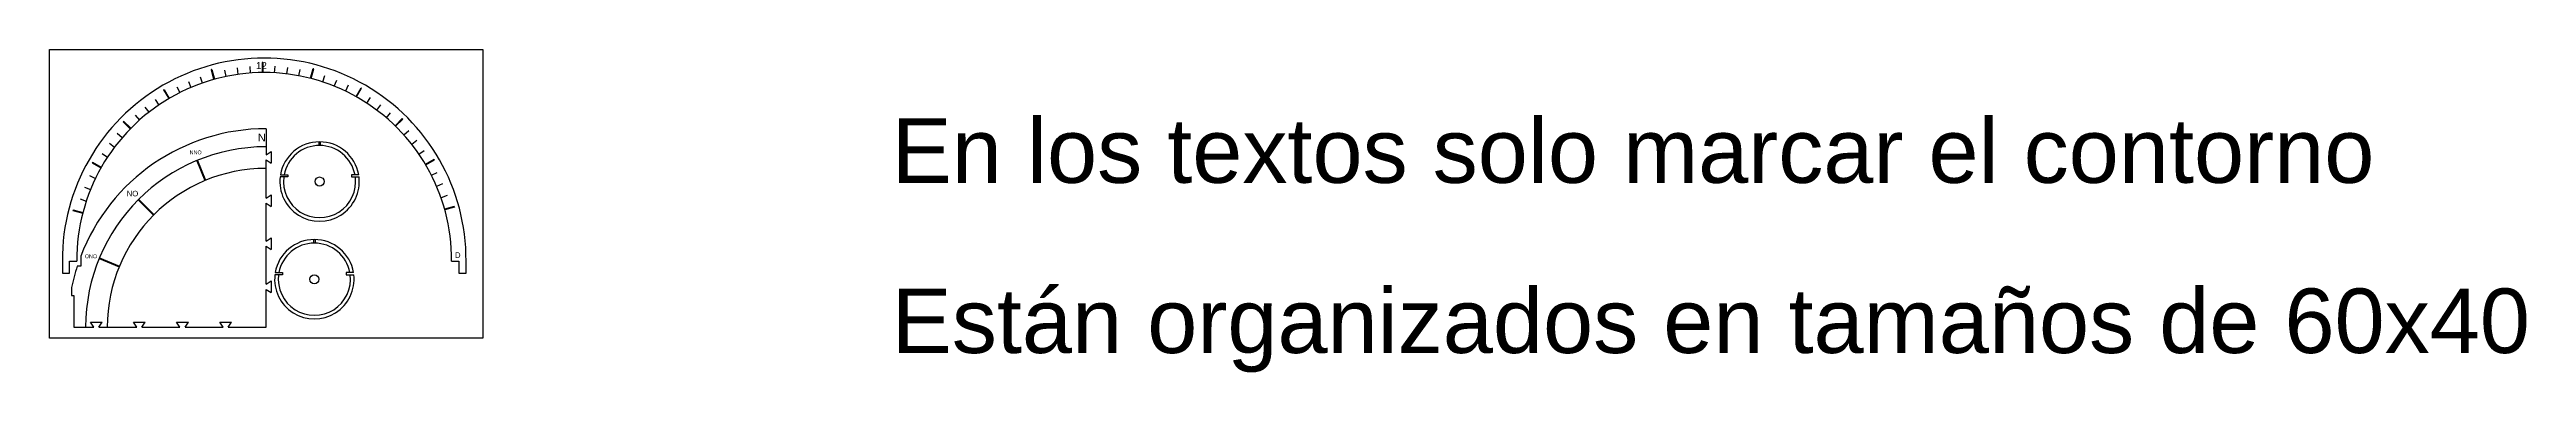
# Model space of a CAD drawing. Header units: millimetres. Extents: x 2872.2 to 2875.63, y 1653.06 to 1656.55.
# Drawn here: x 2872.201 to 2875.632, y 1655.479 to 1655.926 of the extents above; entities that cross this region are included whole.
import ezdxf

# ---------------------------------------------------------------- set-up
doc = ezdxf.new("R2010")
doc.units = ezdxf.units.MM
doc.header["$LTSCALE"] = 0.001
doc.styles.get("Standard").update_dxf_attribs({"font": 'arial.ttf'})

msp = doc.modelspace()

# ---------------------------------------------------------------- texts
at = {"color": 5}
for s, height, p in [('12', 0.00973, (2872.4872, 1655.8993)), ('N', 0.0109, (2872.4898, 1655.7992)), ('NNO', 0.00535, (2872.3954, 1655.7813)), ('NO', 0.00765, (2872.3082, 1655.7231)), ('ONO', 0.00535, (2872.2502, 1655.6374)), ('D', 0.00778, (2872.7628, 1655.6378))]:
    msp.add_text(s, height=height, dxfattribs=at).set_placement(p)
for s, p in [('En los textos solo marcar el contorno', (2873.3677, 1655.7418)), ('Están organizados en tamaños de 60x40', (2873.3677, 1655.5061))]:
    msp.add_text(s, height=0.089348).set_placement(p)

# ---------------------------------------------------------------- linework, layer by layer
msp.add_lwpolyline([(2872.2013, 1655.5265), (2872.2013, 1655.9265), (2872.8013, 1655.9265), (2872.8013, 1655.5265), (2872.2013, 1655.5265)])
at = {"color": 1}
for points in [[(2872.7782, 1655.6334, 1.005901), (2872.2191, 1655.6334, 1.005901)], [(2872.7582, 1655.6335, 1.005901), (2872.2391, 1655.6335, 1.005701)], [(2872.5013, 1655.8168, 0.310584), (2872.2445, 1655.6402), (2872.2445, 1655.6265), (2872.2397, 1655.6265, 0.028002), (2872.2319, 1655.5968), (2872.2319, 1655.5859), (2872.2349, 1655.5859), (2872.2349, 1655.5418)]]:
    msp.add_lwpolyline(points, format="xyb", dxfattribs=at)
at = {"color": 5}
for points in [[(2872.4967, 1655.9086, 0.000914), (2872.4957, 1655.9086)], [(2872.426, 1655.8988, 0.000914), (2872.425, 1655.8985)], [(2872.5674, 1655.8998, 0.000914), (2872.5665, 1655.9)], [(2872.6335, 1655.873, 0.000914), (2872.6327, 1655.8735)], [(2872.3603, 1655.871, 0.000914), (2872.3594, 1655.8705)], [(2872.304, 1655.8272, 0.000914), (2872.3033, 1655.8265)], [(2872.6905, 1655.83, 0.000914), (2872.6898, 1655.8307)], [(2872.2609, 1655.7704, 0.000914), (2872.2605, 1655.7695)], [(2872.7343, 1655.7738, 0.000914), (2872.7338, 1655.7747)], [(2872.2341, 1655.7045, 0.000914), (2872.2338, 1655.7035)]]:
    msp.add_lwpolyline(points, format="xyb", dxfattribs=at)
for points in [[(2872.4957, 1655.9086), (2872.4957, 1655.8946)], [(2872.4967, 1655.9086), (2872.4967, 1655.8946)], [(2872.3777, 1655.875), (2872.3817, 1655.8668)], [(2872.3936, 1655.8824), (2872.3971, 1655.874)], [(2872.41, 1655.8887), (2872.4129, 1655.8801)], [(2872.425, 1655.8985), (2872.4286, 1655.885)], [(2872.426, 1655.8988), (2872.4296, 1655.8853)], [(2872.4438, 1655.8981), (2872.4456, 1655.8892)], [(2872.4611, 1655.9011), (2872.4623, 1655.8921)], [(2872.4786, 1655.903), (2872.4792, 1655.8939)], [(2872.5131, 1655.8942), (2872.5137, 1655.9035)], [(2872.53, 1655.8927), (2872.5312, 1655.9017)], [(2872.5468, 1655.8901), (2872.5486, 1655.899)], [(2872.5629, 1655.8866), (2872.5665, 1655.9)], [(2872.5639, 1655.8863), (2872.5674, 1655.8998)], [(2872.5797, 1655.8817), (2872.5826, 1655.8903)], [(2872.5956, 1655.8758), (2872.5991, 1655.8842)], [(2872.6151, 1655.8771), (2872.6111, 1655.869)], [(2872.6258, 1655.8614), (2872.6327, 1655.8735)], [(2872.6266, 1655.8609), (2872.6335, 1655.873)], [(2872.3333, 1655.8468), (2872.3388, 1655.8396)], [(2872.3475, 1655.8572), (2872.3525, 1655.8496)], [(2872.3594, 1655.8705), (2872.3664, 1655.8584)], [(2872.3603, 1655.871), (2872.3672, 1655.8589)], [(2872.6407, 1655.8523), (2872.6457, 1655.8599)], [(2872.6546, 1655.8426), (2872.6602, 1655.8499)], [(2872.6678, 1655.8319), (2872.6737, 1655.8388)], [(2872.295, 1655.8106), (2872.302, 1655.8045)], [(2872.3033, 1655.8265), (2872.3131, 1655.8167)], [(2872.304, 1655.8272), (2872.3138, 1655.8174)], [(2872.3198, 1655.8356), (2872.3258, 1655.8287)], [(2872.68, 1655.8208), (2872.6898, 1655.8307)], [(2872.6807, 1655.8201), (2872.6905, 1655.83)], [(2872.6921, 1655.8082), (2872.6988, 1655.8142)], [(2872.2605, 1655.7695), (2872.2725, 1655.7626)], [(2872.2609, 1655.7704), (2872.273, 1655.7634)], [(2872.2741, 1655.7825), (2872.2816, 1655.7775)], [(2872.2842, 1655.7969), (2872.2913, 1655.7913)], [(2872.4052, 1655.7725), (2872.4166, 1655.7449)], [(2872.4061, 1655.7729), (2872.4175, 1655.7453)], [(2872.5743, 1655.7986), (2872.5743, 1655.7936)], [(2872.5763, 1655.7986), (2872.5763, 1655.7936)], [(2872.703, 1655.7952), (2872.71, 1655.8007)], [(2872.713, 1655.7815), (2872.7204, 1655.7865)], [(2872.7218, 1655.7676), (2872.7338, 1655.7747)], [(2872.7223, 1655.7667), (2872.7343, 1655.7738)], [(2872.2497, 1655.7359), (2872.258, 1655.7325)], [(2872.2566, 1655.7521), (2872.2649, 1655.748)], [(2872.7302, 1655.7523), (2872.7382, 1655.7563)], [(2872.7456, 1655.7404), (2872.7374, 1655.7369)], [(2872.2338, 1655.7035), (2872.2473, 1655.6999)], [(2872.2341, 1655.7045), (2872.2475, 1655.7009)], [(2872.2437, 1655.7195), (2872.2522, 1655.7166)], [(2872.3242, 1655.7182), (2872.3453, 1655.697)], [(2872.3249, 1655.7189), (2872.346, 1655.6978)], [(2872.752, 1655.7241), (2872.7435, 1655.7211)], [(2872.7619, 1655.7092), (2872.7485, 1655.7054)], [(2872.7622, 1655.7083), (2872.7488, 1655.7045)], [(2872.7619, 1655.7092), (2872.7622, 1655.7083)], [(2872.2701, 1655.637), (2872.2977, 1655.6255)], [(2872.2705, 1655.6379), (2872.2981, 1655.6265)], [(2872.5671, 1655.6633), (2872.5671, 1655.6583)], [(2872.5691, 1655.6633), (2872.5691, 1655.6583)]]:
    msp.add_lwpolyline(points, dxfattribs=at)
at = {"color": 1}
for points in [[(2872.5013, 1655.8168), (2872.5013, 1655.7806)], [(2872.5013, 1655.7806), (2872.5084, 1655.7851)], [(2872.5013, 1655.7208), (2872.5013, 1655.7736), (2872.5084, 1655.769)], [(2872.5084, 1655.7851), (2872.5084, 1655.769)], [(2872.5211, 1655.7529), (2872.5312, 1655.7529), (2872.5312, 1655.7499), (2872.5207, 1655.7499)], [(2872.6295, 1655.7529), (2872.6194, 1655.7529), (2872.6194, 1655.7499), (2872.63, 1655.7499)], [(2872.5013, 1655.7208), (2872.5084, 1655.7254)], [(2872.5013, 1655.661), (2872.5013, 1655.7138), (2872.5084, 1655.7092)], [(2872.5084, 1655.7254), (2872.5084, 1655.7092)], [(2872.5013, 1655.661), (2872.5084, 1655.6656)], [(2872.5084, 1655.6656), (2872.5084, 1655.6495)], [(2872.2191, 1655.6334), (2872.2191, 1655.6166), (2872.2291, 1655.6166), (2872.2291, 1655.6335), (2872.2391, 1655.6335)], [(2872.5013, 1655.6013), (2872.5013, 1655.654), (2872.5084, 1655.6495)], [(2872.7582, 1655.6335), (2872.7682, 1655.6335), (2872.7682, 1655.6166), (2872.7782, 1655.6166), (2872.7782, 1655.6334)], [(2872.5013, 1655.6013), (2872.5084, 1655.6059)], [(2872.5084, 1655.6059), (2872.5084, 1655.5897)], [(2872.5139, 1655.6176), (2872.524, 1655.6176), (2872.524, 1655.6146), (2872.5135, 1655.6146)], [(2872.6223, 1655.6176), (2872.6122, 1655.6176), (2872.6122, 1655.6146), (2872.6227, 1655.6146)], [(2872.4488, 1655.5418), (2872.5013, 1655.5418), (2872.5013, 1655.5943), (2872.5084, 1655.5897)], [(2872.2349, 1655.5418), (2872.2625, 1655.5418)], [(2872.2625, 1655.5418), (2872.2579, 1655.5488)], [(2872.2579, 1655.5488), (2872.2741, 1655.5488)], [(2872.2695, 1655.5418), (2872.3222, 1655.5418), (2872.3177, 1655.5488)], [(2872.2695, 1655.5418), (2872.2741, 1655.5488)], [(2872.3177, 1655.5488), (2872.3338, 1655.5488)], [(2872.3292, 1655.5418), (2872.3338, 1655.5488)], [(2872.3292, 1655.5418), (2872.382, 1655.5418), (2872.3774, 1655.5488)], [(2872.3774, 1655.5488), (2872.3936, 1655.5488)], [(2872.389, 1655.5418), (2872.3936, 1655.5488)], [(2872.389, 1655.5418), (2872.4418, 1655.5418), (2872.4372, 1655.5488)], [(2872.4372, 1655.5488), (2872.4533, 1655.5488)], [(2872.4488, 1655.5418), (2872.4533, 1655.5488)]]:
    msp.add_lwpolyline(points, dxfattribs=at)
for centre in [(2872.5753, 1655.7436), (2872.5681, 1655.6083)]:
    msp.add_circle(centre, 0.0063, dxfattribs=at)
at = {"color": 5}
for centre, radius, start, end in [((2872.5013, 1655.5418), 0.25, 90, 180), ((2872.5753, 1655.7436), 0.05, 10.7194, 169.2806), ((2872.5013, 1655.5418), 0.2201, 90, 180), ((2872.5753, 1655.7436), 0.05, 172.7615, 7.2385), ((2872.5681, 1655.6083), 0.05, 10.7194, 169.2806), ((2872.5681, 1655.6083), 0.05, 172.7615, 7.2385)]:
    msp.add_arc(centre, radius, start, end, dxfattribs=at)
at = {"color": 1}
for centre, start, end in [((2872.5753, 1655.7436), 9.735, 170.265), ((2872.5753, 1655.7436), 173.4226, 6.5774), ((2872.5681, 1655.6083), 9.735, 170.265), ((2872.5681, 1655.6083), 173.4226, 6.5774)]:
    msp.add_arc(centre, 0.055, start, end, dxfattribs=at)

msp.set_redraw_order([(e.dxf.handle, doc.entitydb.next_handle()) for e in msp.query("TEXT MTEXT ATTDEF DIMENSION ARC_DIMENSION")])  # texts and dimensions are drawn at this point

doc.saveas('drawing.dxf')
